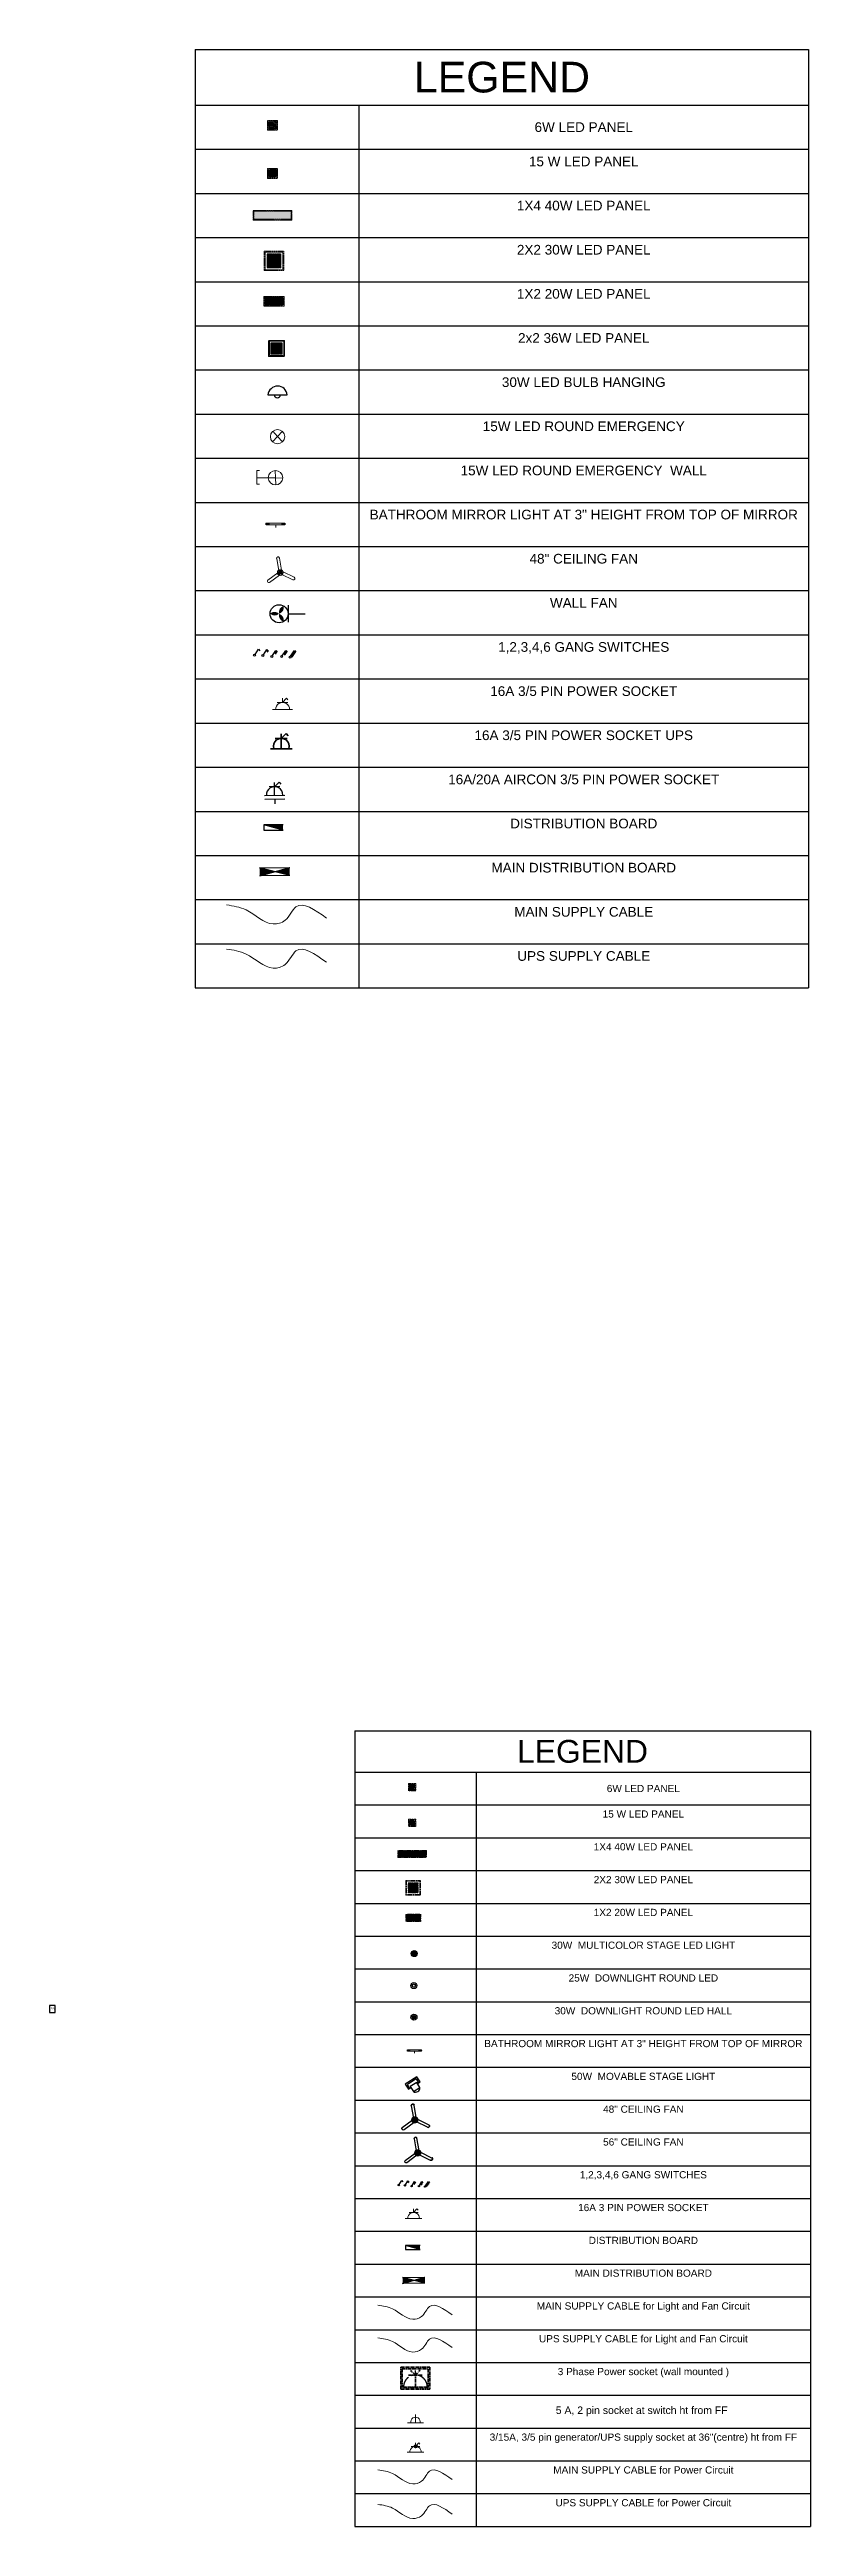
# Model space of a CAD drawing. Header units: millimetres. Extents: x 2390631 to 3136749, y 3674522 to 3929111.
# Drawn here: x 2390631 to 2419715, y 3834382 to 3929111 of the extents above; entities that cross this region are included whole.
import ezdxf

# ---------------------------------------------------------------- set-up
doc = ezdxf.new("R2010")
doc.units = ezdxf.units.MM
doc.header["$MEASUREMENT"] = 0
doc.linetypes.add('CENTER', pattern=[2, 1.25, -0.25, 0.25, -0.25])
for name, color, linetype, lineweight in [('1 LIGHT N SWITCH', 3, 'Continuous', 25), ('4 CCTV QM FIRE', 82, 'Continuous', 30), ('4 DB BOXES', 3, 'Continuous', 25), ('48fan', 4, 'Continuous', 13), ('5 A power', 220, 'Continuous', 9), ('5 DB BOXES', 3, 'Continuous', 25), ('Aircon socjet points', 6, 'Continuous', 15), ('conduit Light & fan City', 30, 'Continuous', 5), ('elect text', 2, 'Continuous', 50), ('electrical legends', 3, 'Continuous', 25), ('Picture Light', 3, 'Continuous', 35), ('Power Sockets City supply', 141, 'Continuous', 13), ('Switches', 173, 'Continuous', 15), ('wall 0.4', 7, 'Continuous', 40)]:
    doc.layers.add(name, color=color, linetype=linetype, lineweight=lineweight)
for name, color, linetype in [('1 x 4 recessed', 80, 'CENTER'), ('2 x 11 recessed', 60, 'CENTER'), ('Bathroom Mirror Light', 111, 'CENTER'), ('ceilling fan', 3, 'Continuous'), ('emergencylight', 1, 'Continuous'), ('Fixtures', 35, 'Continuous'), ('hanging light', 4, 'Continuous'), ('power socket 3phase line', 54, 'CENTER'), ('power socket Generator', 210, 'CENTER'), ('POWER SOCKET UPS', 3, 'Continuous'), ('thrtywpanel', 7, 'Continuous'), ('wire powered ups', 3, 'Continuous'), ('Wires', 1, 'Continuous')]:
    doc.layers.add(name, color=color, linetype=linetype)
doc.styles.add('FixtureNames', font='arial.ttf', dxfattribs={"height": 0.2})
doc.styles.get("Standard").update_dxf_attribs({"font": 'arial.ttf'})

msp = doc.modelspace()

# ---------------------------------------------------------------- texts
at = {"layer": 'elect text', "color": 1, "insert": (2409981, 3838970), "char_height": 285.87, "attachment_point": 1}
msp.add_mtext('{\\fArial|b0|i0|c0|p34;5 A, 2 pin socket at switch ht from FF}', dxfattribs=at)

# ---------------------------------------------------------------- blocks, each defined once
blk = doc.blocks.new('*T58')
at = {"layer": 'Wires', "color": 0, "linetype": 'ByBlock', "lineweight": -2, "ltscale": 5, "transparency": 16777216}
for p, q in [((0, 0), (17421, 0)), ((0, 0), (0, -30428)), ((17421, 0), (17421, -30428)), ((0, -1579), (17421, -1579)), ((4649, -1579), (4649, -30428)), ((0, -2834), (17421, -2834)), ((0, -4088), (17421, -4088)), ((0, -5342), (17421, -5342)), ((0, -6597), (17421, -6597)), ((0, -7851), (17421, -7851)), ((0, -9105), (17421, -9105)), ((0, -10360), (17421, -10360)), ((0, -11614), (17421, -11614)), ((0, -12868), (17421, -12868)), ((0, -14122), (17421, -14122)), ((0, -15377), (17421, -15377)), ((0, -16631), (17421, -16631)), ((0, -17885), (17421, -17885)), ((0, -19140), (17421, -19140)), ((0, -20394), (17421, -20394)), ((0, -21648), (17421, -21648)), ((0, -22902), (17421, -22902)), ((0, -24157), (17421, -24157)), ((0, -25411), (17421, -25411)), ((0, -26665), (17421, -26665)), ((0, -27920), (17421, -27920)), ((0, -29174), (17421, -29174)), ((0, -30428), (17421, -30428))]:
    blk.add_line(p, q, dxfattribs=at)
at = {"layer": 'Wires', "color": 0, "lineweight": 9, "ltscale": 5, "transparency": 16777216}
for s, insert, char_height, width, attachment_point in [('LEGEND', (8710, -790), 871, 17002.63, 5), ('6W LED PANEL', (11035, -2207), 274.75, 12353.82, 5), ('15 W LED PANEL', (11035, -3043), 274.75, 12353.82, 2), ('1X4 40W LED PANEL', (11035, -4297), 274.75, 12353.82, 2), ('2X2 30W LED PANEL', (11035, -5551), 274.75, 12353.82, 2), ('1X2 20W LED PANEL', (11035, -6806), 274.75, 12353.82, 2), ('30W  MULTICOLOR STAGE LED LIGHT', (11035, -8060), 274.75, 12353.82, 2), ('25W  DOWNLIGHT ROUND LED ', (11035, -9314), 274.75, 12353.82, 2), ('30W  DOWNLIGHT ROUND LED HALL', (11035, -10569), 274.75, 12353.82, 2), ('BATHROOM MIRROR LIGHT AT 3" HEIGHT FROM TOP OF MIRROR', (11035, -11823), 274.75, 12353.82, 2), ('50W  MOVABLE STAGE LIGHT', (11035, -13077), 274.75, 12353.82, 2), ('48" CEILING FAN  ', (11035, -14331), 274.75, 12353.82, 2), ('56" CEILING FAN  ', (11035, -15586), 274.75, 12353.82, 2), ('1,2,3,4,6 GANG SWITCHES  ', (11035, -16840), 274.75, 12353.82, 2), ('16A 3 PIN POWER SOCKET', (11035, -18094), 274.75, 12353.82, 2), ('DISTRIBUTION BOARD', (11035, -19349), 274.75, 12353.82, 2), ('MAIN DISTRIBUTION BOARD', (11035, -20603), 274.75, 12353.82, 2), ('MAIN SUPPLY CABLE for Light and Fan Circuit', (11035, -21857), 274.75, 12353.82, 2), ('UPS SUPPLY CABLE for Light and Fan Circuit', (11035, -23111), 274.75, 12353.82, 2), ('{\\C256;3 Phase Power socket (wall mounted ) }', (11035, -24366), 274.75, 12353.82, 2), ('{\\C256;3/15A, 3/5 pin generator/UPS supply socket at 36"(centre) ht from FF}', (11035, -26874), 275, 12353.82, 2), ('MAIN SUPPLY CABLE for Power Circuit', (11035, -28129), 274.75, 12353.82, 2), ('UPS SUPPLY CABLE for Power Circuit', (11035, -29383), 274.75, 12353.82, 2)]:
    blk.add_mtext(s, dxfattribs=dict(at, insert=insert, char_height=char_height, width=width, attachment_point=attachment_point))
blk = doc.blocks.new('1by1 6w')
at = {"layer": '2 x 11 recessed', "lineweight": 0}
h = blk.add_hatch(dxfattribs=at)
h.set_pattern_fill('AR-SAND', color=256, scale=7.6)
h.set_pattern_definition([(37.5, (-507751.777, 116886.896), (-0.47874952, 14.64386064), [0, -11.552, 0, -12.92, 0, -12.35]), (7.5, (-507751.777, 116886.896), (13.45030296, 21.4483101), [0, -6.232, 0, -10.412, 0, -3.99]), (327.5, (-507761.125, 116886.896), (23.66747815, 0.0430088), [0, -3.8, 0, -13.68, 0, -17.86]), (317.5, (-507761.125, 116886.896), (22.8465622, 6.6703343), [0, -1.9, 0, -8.968, 0, -10.26])])
h.paths.add_polyline_path([(-106, 106), (106, 106), (106, -106), (-106, -106)])
for points in [[(-152, 152), (152, 152), (152, -152), (-152, -152)], [(-137, 137), (137, 137), (137, -137), (-137, -137)], [(-106, 106), (106, 106), (106, -106), (-106, -106)]]:
    blk.add_lwpolyline(points, close=True, dxfattribs=at)
blk = doc.blocks.new('1by1 15w')
at = {"layer": '2 x 11 recessed', "lineweight": 0, "true_color": 0xffffff}
h = blk.add_hatch(dxfattribs=at)
h.set_pattern_fill('DOTS', scale=7.6)
h.set_pattern_definition([(0, (-24150.00014, -28906.40267), (0.2375, 0.475), [0, -0.475])])
h.paths.add_polyline_path([(111699, 133932), (111912, 133932), (111912, 133720), (111699, 133720)])
at = {"layer": '2 x 11 recessed', "lineweight": 0}
for points in [[(111654, 133978), (111958, 133978), (111958, 133674), (111654, 133674)], [(111669, 133963), (111942, 133963), (111942, 133689), (111669, 133689)], [(111699, 133932), (111912, 133932), (111912, 133720), (111699, 133720)]]:
    blk.add_lwpolyline(points, close=True, dxfattribs=at)
blk = doc.blocks.new('4 ft recessed panel')
at = {"layer": '1 x 4 recessed', "lineweight": 0}
h = blk.add_hatch(dxfattribs=at)
h.set_pattern_fill('AR-SAND', color=256, scale=6.25)
h.set_pattern_definition([(37.5, (-418269.719, 97562.351), (-0.39370849, 12.04264856), [0, -9.5, 0, -10.625, 0, -10.15625]), (7.5, (-418269.719, 97562.351), (11.0611044, 17.6384129), [0, -5.125, 0, -8.5625, 0, -3.28125]), (327.5, (-418277.406, 97562.351), (19.46338664, 0.03536908), [0, -3.125, 0, -11.25, 0, -14.6875]), (317.5, (-418277.406, 97562.351), (18.7882913, 5.4854723), [0, -1.5625, 0, -7.375, 0, -8.4375])])
h.paths.add_polyline_path([(-575, 125), (575, 125), (575, -125), (-575, -125)])
for points in [[(-600, 150), (600, 150), (600, -150), (-600, -150)], [(-575, 125), (575, 125), (575, -125), (-575, -125)]]:
    blk.add_lwpolyline(points, close=True, dxfattribs=at)
blk = doc.blocks.new('2X2 30W')
at = {"layer": '2 x 11 recessed', "lineweight": 0, "transparency": 33554664}
h = blk.add_hatch(dxfattribs=at)
h.set_pattern_fill('DOTS', color=4, scale=15.2)
h.paths.add_polyline_path([(-213, 213), (213, 213), (213, -213), (-213, -213)])
at = {"layer": '2 x 11 recessed', "lineweight": 0}
for points in [[(-304, 304), (304, 304), (304, -304), (-304, -304)], [(-274, 274), (274, 274), (274, -274), (-274, -274)], [(-213, 213), (213, 213), (213, -213), (-213, -213)]]:
    blk.add_lwpolyline(points, close=True, dxfattribs=at)
blk = doc.blocks.new('2 ft panel')
at = {"layer": '1 x 4 recessed', "lineweight": 0}
h = blk.add_hatch(dxfattribs=at)
h.set_pattern_fill('AR-SAND', color=256, scale=6.25)
h.set_pattern_definition([(37.5, (-417982.219, 97562.351), (-0.39370849, 12.04264856), [0, -9.5, 0, -10.625, 0, -10.15625]), (7.5, (-417982.219, 97562.351), (11.0611044, 17.6384129), [0, -5.125, 0, -8.5625, 0, -3.28125]), (327.5, (-417989.906, 97562.351), (19.46338664, 0.03536908), [0, -3.125, 0, -11.25, 0, -14.6875]), (317.5, (-417989.906, 97562.351), (18.7882913, 5.4854723), [0, -1.5625, 0, -7.375, 0, -8.4375])])
h.paths.add_polyline_path([(287, -125), (287, 125), (-288, 125), (-288, -125)])
at = {"layer": '1 x 4 recessed'}
blk.add_line((287, 125), (287, -125), dxfattribs=at)
at = {"layer": '1 x 4 recessed', "lineweight": 0}
for points in [[(316, -150), (-313, -150), (-313, 150), (316, 150)], [(287, -125), (-288, -125), (-288, 125), (287, 125)], [(316, 150), (316, -150)]]:
    blk.add_lwpolyline(points, dxfattribs=at)
blk = doc.blocks.new('PL light')
at = {"layer": 'Picture Light', "ltscale": 3}
h = blk.add_hatch(dxfattribs=at)
h.set_pattern_fill('STEEL', color=256, scale=20.246379, angle=30, style=0)
h.set_pattern_definition([(75, (487995.345, 376680.3131), (-2.44456258, 0.655018569), []), (75, (487994.7122, 376681.409), (-2.44456258, 0.655018569), [])])
h.paths.add_polyline_path([(886348, -139823), (886348, -139877), (886445, -139877), (886445, -139823)])
h.paths.add_polyline_path([(886895, -139823), (886895, -139877), (886997, -139877, -0.797089), (886997, -139846), (886997, -139823)])
at = {"layer": 'Picture Light', "linetype": 'Continuous', "lineweight": 13}
for p, q in [((886445, -139823), (886445, -139877)), ((886677, -139877), (886677, -139967)), ((886895, -139823), (886895, -139877))]:
    blk.add_line(p, q, dxfattribs=at)
blk.add_lwpolyline([(886348, -139823), (886997, -139823), (886997, -139877), (886348, -139877)], close=True, dxfattribs=at)
blk = doc.blocks.new('1 WAY')
at = {"layer": 'Switches', "lineweight": 30}
for p, q in [((1.8, 2.1), (6, 8.5)), ((6, 8.5), (7.8, 6.5))]:
    blk.add_line(p, q, dxfattribs=at)
blk.add_circle((1.1, 1.1), 1.13, dxfattribs=at)
blk = doc.blocks.new('2 WAY')
at = {"layer": 'Switches', "lineweight": 30}
for p, q in [((1.8, 2.1), (6, 8.5)), ((5.3, 7.3), (7, 5.3)), ((6, 8.5), (7.8, 6.5))]:
    blk.add_line(p, q, dxfattribs=at)
blk.add_circle((1.1, 1.1), 1.13, dxfattribs=at)
blk = doc.blocks.new('3 WAY')
at = {"layer": 'Switches', "lineweight": 30}
for p, q in [((1.8, 2.1), (6, 8.5)), ((4.5, 6), (6.3, 4)), ((5.3, 7.3), (7, 5.3)), ((6, 8.5), (7.8, 6.5))]:
    blk.add_line(p, q, dxfattribs=at)
blk.add_circle((1.1, 1.1), 1.13, dxfattribs=at)
blk = doc.blocks.new('4 WAY')
at = {"layer": 'Switches', "lineweight": 30}
for p, q in [((1.8, 2.1), (6, 8.5)), ((3.6, 4.9), (5.4, 2.9)), ((4.5, 6), (6.3, 4)), ((5.3, 7.3), (7, 5.3)), ((6, 8.5), (7.8, 6.5))]:
    blk.add_line(p, q, dxfattribs=at)
blk.add_circle((1.1, 1.1), 1.13, dxfattribs=at)
blk = doc.blocks.new('6gang switch')
at = {"layer": 'Switches', "lineweight": 30}
for p, q in [((1.7, 2.1), (6.5, 9.2)), ((2.4, 3.2), (4.2, 1.2)), ((3.3, 4.3), (5.1, 2.3)), ((4.1, 5.5), (5.8, 3.5)), ((5, 6.7), (6.7, 4.7)), ((5.7, 7.9), (7.5, 5.9)), ((6.5, 9.2), (8.2, 7.2))]:
    blk.add_line(p, q, dxfattribs=at)
blk.add_circle((1.1, 1.1), 1.13, dxfattribs=at)
blk = doc.blocks.new('STAGE FOCUS LIGHT')
at = {"color": 3}
for p, q in [((-2682257, -787879), (-2682463, -787879)), ((-2682463, -787879), (-2682463, -788360)), ((-2682463, -788360), (-2682254, -788360)), ((-2682419, -787943), (-2682419, -788256)), ((-2682419, -787943), (-2682257, -787943)), ((-2682419, -788256), (-2682419, -788310)), ((-2682419, -788310), (-2682254, -788310)), ((-2682094, -787989), (-2682301, -787989)), ((-2682301, -787989), (-2682301, -788257)), ((-2682301, -788257), (-2682094, -788257)), ((-2682257, -787989), (-2682257, -787879)), ((-2682254, -788360), (-2682254, -788257)), ((-2682094, -788257), (-2682094, -787989))]:
    blk.add_line(p, q, dxfattribs=at)
blk.add_arc((-2682175, -788123), 157, 300.90608, 59.09392, dxfattribs=at)
blk = doc.blocks.new('DOWN LIGHTER')
h = blk.add_hatch()
h.set_pattern_fill('ANSI31', color=3, scale=1.21, style=0)
h.set_pattern_definition([(45, (641438.55685, 140126.62266), (-0.1069499006545, 0.1069499006545), [])])
edge = h.paths.add_edge_path()
edge.add_arc((-2497592, -755389), 31.8, 0, 360)
at = {"color": 3}
for radius in [62.6, 50.1, 31.8]:
    blk.add_circle((-2497592, -755389), radius, dxfattribs=at)
blk = doc.blocks.new('round 25 w')
at = {"layer": 'Fixtures', "color": 3}
for radius in [0.126, 0.0684]:
    blk.add_circle((0, 0), radius, dxfattribs=at)
blk = doc.blocks.new('CEILING FAN')
at = {"color": 3, "extrusion": (-0.984895, -0.173153, 0)}
for p, q in [((106626, -145944, -78), (106626, -145944, -76)), ((106626, -145944, -78), (106646, -146058, -78)), ((106646, -146058, -78), (106646, -146058, -76))]:
    blk.add_line(p, q, dxfattribs=at)
at = {"color": 3}
for p, q in [((106626, -145944, -78), (106626, -145944, -76)), ((106653, -145940, -78), (106653, -145940, -76)), ((106543, -146147, -76), (106635, -146078, -76)), ((106652, -146099, -76), (106560, -146169, -76)), ((106635, -146078, -76), (106652, -146099, -76)), ((106673, -146053, -76), (106646, -146058, -76)), ((106674, -146094, -76), (106685, -146070, -76)), ((106777, -146144, -76), (106674, -146094, -76)), ((106789, -146120, -78), (106789, -146120, -76))]:
    blk.add_line(p, q, dxfattribs=at)
at = {"color": 3, "extrusion": (0.984895, 0.173153, 0)}
for p, q in [((106653, -145940, -78), (106653, -145940, -76)), ((106673, -146053, -78), (106673, -146053, -76))]:
    blk.add_line(p, q, dxfattribs=at)
at = {"color": 3, "extrusion": (0, 0, -1)}
for p, q in [((106673, -146053, -78), (106653, -145940, -78)), ((106543, -146147, -78), (106635, -146078, -78)), ((106652, -146099, -78), (106560, -146169, -78)), ((106635, -146078, -78), (106652, -146099, -78)), ((106646, -146058, -78), (106673, -146053, -78)), ((106674, -146094, -78), (106685, -146070, -78)), ((106777, -146144, -78), (106674, -146094, -78))]:
    blk.add_line(p, q, dxfattribs=at)
at = {"color": 3, "extrusion": (-0.602909, 0.79781, 0)}
for p, q in [((106543, -146147, -76), (106635, -146078, -76)), ((106543, -146147, -78), (106635, -146078, -78)), ((106635, -146078, -78), (106635, -146078, -76))]:
    blk.add_line(p, q, dxfattribs=at)
at = {"color": 3, "extrusion": (0.602909, -0.79781, 0)}
for p, q in [((106652, -146099, -76), (106560, -146169, -76)), ((106652, -146099, -78), (106560, -146169, -78)), ((106562, -146167, -2), (106562, -146167, 0)), ((106652, -146099, -78), (106652, -146099, -76))]:
    blk.add_line(p, q, dxfattribs=at)
at = {"color": 3, "extrusion": (0.79781, 0.602909, 0)}
for p, q in [((106635, -146078, -76), (106652, -146099, -76)), ((106635, -146078, -78), (106635, -146078, -76)), ((106635, -146078, -78), (106652, -146099, -78)), ((106652, -146099, -78), (106652, -146099, -76))]:
    blk.add_line(p, q, dxfattribs=at)
at = {"color": 3, "extrusion": (0.173153, -0.984895, 0)}
for p, q in [((106673, -146053, -76), (106646, -146058, -76)), ((106646, -146058, -78), (106673, -146053, -78)), ((106646, -146058, -78), (106646, -146058, -76)), ((106673, -146053, -78), (106673, -146053, -76))]:
    blk.add_line(p, q, dxfattribs=at)
at = {"color": 3, "extrusion": (-0.900152, 0.435576, 0)}
for p, q in [((106674, -146094, -76), (106685, -146070, -76)), ((106674, -146094, -78), (106685, -146070, -78)), ((106674, -146094, -78), (106674, -146094, -76)), ((106685, -146070, -78), (106685, -146070, -76))]:
    blk.add_line(p, q, dxfattribs=at)
at = {"color": 3, "extrusion": (-0.435576, -0.900152, 0)}
for p, q in [((106777, -146144, -76), (106674, -146094, -76)), ((106674, -146094, -78), (106674, -146094, -76)), ((106777, -146144, -78), (106674, -146094, -78))]:
    blk.add_line(p, q, dxfattribs=at)
at = {"color": 3, "extrusion": (0.435576, 0.900152, 0)}
for p, q in [((106685, -146070, -78), (106685, -146070, -76)), ((106685, -146070, -78), (106789, -146120, -78)), ((106789, -146120, -78), (106789, -146120, -76))]:
    blk.add_line(p, q, dxfattribs=at)
at = {"color": 3}
for centre, radius in [((106660, -146076, -71), 26.7), ((106660, -146076, -81), 26.7), ((106660, -146076, 0), 6.78)]:
    blk.add_circle(centre, radius, dxfattribs=at)
at = {"color": 3, "extrusion": (0, 0, -1)}
for centre, radius in [((-106660, -146076, 81), 26.7), ((-106660, -146076, 71), 26.7), ((-106660, -146076, 81), 6.78), ((-106660, -146076, 81), 6.78)]:
    blk.add_circle(centre, radius, dxfattribs=at)
at = {"color": 3, "extrusion": (-0.024462, -1e-16, 0.999701)}
for centre, radius in [((146076, 106628, -2593), 16.3), ((146075, 106628, -2593), 14.5), ((146075, 106628, -2593), 14.5), ((146076, 106628, -2615), 8.13)]:
    blk.add_circle(centre, radius, dxfattribs=at)
at = {"color": 3, "extrusion": (0.024462, 1e-16, -0.999701)}
for centre, radius in [((-146076, 106628, 2593), 16.3), ((-146076, 106628, 2609), 10.2), ((-146075, 106628, 2609), 9.08), ((-146075, 106628, 2615), 7.26)]:
    blk.add_circle(centre, radius, dxfattribs=at)
at = {"color": 3, "extrusion": (0.024462, 0, -0.999701)}
blk.add_circle((-146075, 106628, 2609), 6.78, dxfattribs=at)
at = {"color": 3, "extrusion": (0, 0, -1)}
for centre, start, end in [((-106640, -145942, 78), 350.0288, 170.0288), ((-106640, -145942, 76), 350.0288, 170.0288), ((-106554, -146156, 2), 232.9215, 52.9215), ((-106783, -146132, 76), 115.822, 295.822), ((-106783, -146132, 78), 115.822, 295.822), ((-106783, -146132, 78), 115.822, 295.822)]:
    blk.add_arc(centre, 13.6, start, end, dxfattribs=at)
at = {"color": 3}
for centre, start, end in [((106640, -145942, -76), 9.9712, 189.9712), ((106640, -145942, -78), 9.9712, 189.9712), ((106783, -146132, -76), 244.178, 64.178)]:
    blk.add_arc(centre, 13.6, start, end, dxfattribs=at)
blk = doc.blocks.new('30w hall light')
at = {"layer": 'Fixtures', "color": 3}
for p, q in [((-0.07, 0), (0.07, 0)), ((0, 0.07), (0, -0.07))]:
    blk.add_line(p, q, dxfattribs=at)
for radius in [0.126, 0.0684]:
    blk.add_circle((0, 0), radius, dxfattribs=at)
blk = doc.blocks.new('15A N soc')
at = {"layer": 'Power Sockets City supply', "color": 244, "lineweight": 13, "true_color": 0x991b1e}
for p, q in [((52222.561, 99516.206), (52222.561, 99516.26)), ((52222.561, 99516.206), (52222.61, 99516.259)), ((52222.61, 99516.259), (52222.628, 99516.24)), ((52222.434, 99516.116), (52222.686, 99516.116)), ((52222.628, 99516.206), (52222.493, 99516.206))]:
    blk.add_line(p, q, dxfattribs=at)
blk.add_arc((52222.561, 99516.118), 0.0881, 358.32, 181.68, dxfattribs=at)
blk = doc.blocks.new('FDB')
at = {"layer": '4 DB BOXES'}
blk.add_hatch(color=256, dxfattribs=at).paths.add_polyline_path([(-65075.5, -197982.4), (-65075.5, -197977), (-65095.8, -197982.4)])
for p, q in [((-65095.8, -197982.4), (-65095.8, -197977)), ((-65095.8, -197977), (-65075.5, -197977)), ((-65075.5, -197977), (-65095.8, -197982.4)), ((-65075.5, -197982.4), (-65095.8, -197982.4))]:
    blk.add_line(p, q, dxfattribs=at)
blk = doc.blocks.new('mpb')
h = blk.add_hatch(color=3)
h.paths.add_polyline_path([(531970, 179435), (531970, 179646), (531575, 179540)])
h.paths.add_polyline_path([(531575, 179540), (531284, 179618), (531284, 179462)])
h.paths.add_polyline_path([(531284, 179462), (531284, 179618), (531180, 179646), (531180, 179435)])
at = {"color": 3}
for p, q in [((531180, 179646), (531970, 179646)), ((531180, 179646), (531970, 179435)), ((531970, 179646), (531180, 179435)), ((531970, 179435), (531180, 179435))]:
    blk.add_line(p, q, dxfattribs=at)
blk = doc.blocks.new('56 INCH FAN')
at = {"color": 67, "true_color": 0x727430, "extrusion": (-0.984895, -0.173153, 0)}
for p, q in [((-0.15, 0.59, 0), (-0.15, 0.59, 0.01)), ((-0.15, 0.59, 0), (-0.06, 0.08, 0)), ((-0.06, 0.08, 0), (-0.06, 0.08, 0.01))]:
    blk.add_line(p, q, dxfattribs=at)
at = {"color": 67, "true_color": 0x727430}
for p, q in [((-0.15, 0.59, 0), (-0.15, 0.59, 0.01)), ((0.06, 0.1, 0.01), (-0.06, 0.08, 0.01)), ((-0.03, 0.61, 0), (-0.03, 0.61, 0.01)), ((0.06, -0.08, 0.01), (0.12, 0.03, 0.01)), ((-0.52, -0.32, 0.01), (-0.11, -0.01, 0.01)), ((-0.04, -0.1, 0.01), (-0.45, -0.42, 0.01)), ((-0.11, -0.01, 0.01), (-0.04, -0.1, 0.01)), ((0.53, -0.31, 0.01), (0.06, -0.08, 0.01)), ((0.58, -0.2, 0), (0.58, -0.2, 0.01))]:
    blk.add_line(p, q, dxfattribs=at)
at = {"color": 67, "true_color": 0x727430, "extrusion": (0.173153, -0.984895, 0)}
for p, q in [((0.06, 0.1, 0.01), (-0.06, 0.08, 0.01)), ((-0.06, 0.08, 0), (0.06, 0.1, 0)), ((-0.06, 0.08, 0), (-0.06, 0.08, 0.01)), ((0.06, 0.1, 0), (0.06, 0.1, 0.01))]:
    blk.add_line(p, q, dxfattribs=at)
at = {"color": 67, "true_color": 0x727430, "extrusion": (0, 0, -1)}
for p, q in [((-0.06, 0.08, 0), (0.06, 0.1, 0)), ((0.06, 0.1, 0), (-0.03, 0.61, 0)), ((0.06, -0.08, 0), (0.12, 0.03, 0)), ((-0.52, -0.32, 0), (-0.11, -0.01, 0)), ((-0.04, -0.1, 0), (-0.45, -0.42, 0)), ((-0.11, -0.01, 0), (-0.04, -0.1, 0)), ((0.53, -0.31, 0), (0.06, -0.08, 0))]:
    blk.add_line(p, q, dxfattribs=at)
at = {"color": 67, "true_color": 0x727430, "extrusion": (0.984895, 0.173153, 0)}
for p, q in [((-0.03, 0.61, 0), (-0.03, 0.61, 0.01)), ((0.06, 0.1, 0), (0.06, 0.1, 0.01))]:
    blk.add_line(p, q, dxfattribs=at)
at = {"color": 67, "true_color": 0x727430, "extrusion": (-0.900152, 0.435576, 0)}
for p, q in [((0.06, -0.08, 0.01), (0.12, 0.03, 0.01)), ((0.06, -0.08, 0), (0.12, 0.03, 0)), ((0.12, 0.03, 0), (0.12, 0.03, 0.01)), ((0.06, -0.08, 0), (0.06, -0.08, 0.01))]:
    blk.add_line(p, q, dxfattribs=at)
at = {"color": 67, "true_color": 0x727430, "extrusion": (0.435576, 0.900152, 0)}
for p, q in [((0.12, 0.03, 0), (0.12, 0.03, 0.01)), ((0.12, 0.03, 0), (0.58, -0.2, 0)), ((0.58, -0.2, 0), (0.58, -0.2, 0.01))]:
    blk.add_line(p, q, dxfattribs=at)
at = {"color": 67, "true_color": 0x727430, "extrusion": (-0.602909, 0.79781, 0)}
for p, q in [((-0.52, -0.32, 0.01), (-0.11, -0.01, 0.01)), ((-0.52, -0.32, 0), (-0.11, -0.01, 0)), ((-0.11, -0.01, 0), (-0.11, -0.01, 0.01))]:
    blk.add_line(p, q, dxfattribs=at)
at = {"color": 67, "true_color": 0x727430, "extrusion": (0.602909, -0.79781, 0)}
for p, q in [((-0.04, -0.1, 0.01), (-0.45, -0.42, 0.01)), ((-0.04, -0.1, 0), (-0.45, -0.42, 0)), ((-0.44, -0.41, 0.34), (-0.44, -0.41, 0.35)), ((-0.04, -0.1, 0), (-0.04, -0.1, 0.01))]:
    blk.add_line(p, q, dxfattribs=at)
at = {"color": 67, "true_color": 0x727430, "extrusion": (0.79781, 0.602909, 0)}
for p, q in [((-0.11, -0.01, 0.01), (-0.04, -0.1, 0.01)), ((-0.11, -0.01, 0), (-0.11, -0.01, 0.01)), ((-0.11, -0.01, 0), (-0.04, -0.1, 0)), ((-0.04, -0.1, 0), (-0.04, -0.1, 0.01))]:
    blk.add_line(p, q, dxfattribs=at)
at = {"color": 67, "true_color": 0x727430, "extrusion": (-0.435576, -0.900152, 0)}
for p, q in [((0.53, -0.31, 0.01), (0.06, -0.08, 0.01)), ((0.06, -0.08, 0), (0.06, -0.08, 0.01)), ((0.53, -0.31, 0), (0.06, -0.08, 0))]:
    blk.add_line(p, q, dxfattribs=at)
at = {"color": 67, "true_color": 0x727430}
for centre, radius in [((0, 0, 0.03), 0.12), ((0, 0, -0.02), 0.12), ((0, 0, 0.35), 0.0305)]:
    blk.add_circle(centre, radius, dxfattribs=at)
at = {"color": 67, "true_color": 0x727430, "extrusion": (0, 0, -1)}
for centre, radius in [((0, 0, 0.02), 0.12), ((0, 0, -0.03), 0.12), ((0, 0, 0.02), 0.0305), ((0, 0, 0.02), 0.0305)]:
    blk.add_circle(centre, radius, dxfattribs=at)
at = {"color": 67, "true_color": 0x727430, "extrusion": (-0.024462, -1e-16, 0.999701)}
for centre, radius in [((0, 0.01, 0.42), 0.0732), ((0, 0.01, 0.42), 0.0654), ((0, 0.01, 0.42), 0.0654), ((0, 0.01, 0.33), 0.0366)]:
    blk.add_circle(centre, radius, dxfattribs=at)
at = {"color": 67, "true_color": 0x727430, "extrusion": (0.024462, 1e-16, -0.999701)}
for centre, radius in [((0, 0.01, -0.42), 0.0732), ((0, 0.01, -0.35), 0.0457), ((0, 0.01, -0.35), 0.0409), ((0, 0.01, -0.33), 0.0327)]:
    blk.add_circle(centre, radius, dxfattribs=at)
at = {"color": 67, "true_color": 0x727430, "extrusion": (0.024462, 0, -0.999701)}
blk.add_circle((0, 0.01, -0.35), 0.0305, dxfattribs=at)
at = {"color": 67, "true_color": 0x727430, "extrusion": (0, 0, -1)}
for centre, start, end in [((0.09, 0.6, 0), 350.0288, 170.0288), ((0.09, 0.6, -0.01), 350.0288, 170.0288), ((0.48, -0.36, -0.34), 232.9215, 52.9215), ((-0.56, -0.25, -0.01), 115.822, 295.822), ((-0.56, -0.25, 0), 115.822, 295.822), ((-0.56, -0.25, 0), 115.822, 295.822)]:
    blk.add_arc(centre, 0.061, start, end, dxfattribs=at)
at = {"color": 67, "true_color": 0x727430}
for centre, start, end in [((-0.09, 0.6, 0.01), 9.9712, 189.9712), ((-0.09, 0.6, 0), 9.9712, 189.9712), ((0.56, -0.25, 0.01), 244.178, 64.178)]:
    blk.add_arc(centre, 0.061, start, end, dxfattribs=at)
blk = doc.blocks.new('3 ph sock')
at = {"color": 2, "ltscale": 5}
blk.add_line((-44666.12, -38223.8), (-44666.12, -38222), dxfattribs=at)
at = {"ltscale": 5}
blk.add_arc((-44666.12, -38228.39), 4.59, 0, 180, dxfattribs=at)
at = {"layer": 'power socket 3phase line', "lineweight": 25}
blk.add_line((-44670.92, -38228.39), (-44661.32, -38228.39), dxfattribs=at)
at = {"layer": 'power socket 3phase line', "lineweight": 35}
for p, q in [((-44663.58, -38223.8), (-44668.73, -38223.8)), ((-44666.13, -38228.39), (-44666.08, -38223.8))]:
    blk.add_line(p, q, dxfattribs=at)
at = {"layer": 'power socket 3phase line', "color": 1, "lineweight": 35}
blk.add_line((-44666.12, -38223.8), (-44668, -38222), dxfattribs=at)
at = {"layer": 'power socket 3phase line', "color": 5, "lineweight": 35}
blk.add_line((-44666.12, -38223.8), (-44664.34, -38221.91), dxfattribs=at)
at = {"layer": 'power socket 3phase line', "lineweight": 35}
for points in [[(-44671.8, -38220.74), (-44660.56, -38220.74), (-44660.56, -38229.27), (-44671.8, -38229.27)], [(-44671.19, -38221.43), (-44661.18, -38221.43), (-44661.18, -38228.66), (-44671.19, -38228.66)]]:
    blk.add_lwpolyline(points, close=True, dxfattribs=at)
blk = doc.blocks.new('5A soc')
at = {"layer": '5 A power', "lineweight": 18}
for p, q in [((895477, -137969), (895667, -137969)), ((895572, -137969), (895572, -137872))]:
    blk.add_line(p, q, dxfattribs=at)
blk.add_arc((895572, -137960), 57.1, 350.9122, 189.0878, dxfattribs=at)
blk = doc.blocks.new('*T76')
at = {"layer": 'Wires', "color": 0, "linetype": 'ByBlock', "lineweight": -2, "ltscale": 5, "transparency": 16777216}
for p, q in [((0, 0), (23446, 0)), ((0, 0), (0, -35887)), ((23446, 0), (23446, -35887)), ((0, -2126), (23446, -2126)), ((6257, -2126), (6257, -35887)), ((0, -3814), (23446, -3814)), ((0, -5502), (23446, -5502)), ((0, -7190), (23446, -7190)), ((0, -8878), (23446, -8878)), ((0, -10566), (23446, -10566)), ((0, -12254), (23446, -12254)), ((0, -13942), (23446, -13942)), ((0, -15630), (23446, -15630)), ((0, -17318), (23446, -17318)), ((0, -19007), (23446, -19007)), ((0, -20695), (23446, -20695)), ((0, -22383), (23446, -22383)), ((0, -24071), (23446, -24071)), ((0, -25759), (23446, -25759)), ((0, -27447), (23446, -27447)), ((0, -29135), (23446, -29135)), ((0, -30823), (23446, -30823)), ((0, -32511), (23446, -32511)), ((0, -34199), (23446, -34199)), ((0, -35887), (23446, -35887))]:
    blk.add_line(p, q, dxfattribs=at)
at = {"layer": 'Wires', "color": 0, "lineweight": 9, "ltscale": 5, "transparency": 16777216}
for s, insert, char_height, width, attachment_point in [('LEGEND', (11723, -1063), 1172.3, 22882.87, 5), ('6W LED PANEL', (14851, -2970), 369.78, 16626.31, 5), ('15 W LED PANEL', (14851, -4095), 369.78, 16626.31, 2), ('1X4 40W LED PANEL', (14851, -5783), 369.78, 16626.31, 2), ('2X2 30W LED PANEL', (14851, -7471), 369.78, 16626.31, 2), ('1X2 20W LED PANEL', (14851, -9159), 369.78, 16626.31, 2), ('2x2 36W LED PANEL', (14851, -10847), 369.78, 16626.31, 2), ('30W LED BULB HANGING', (14851, -12536), 369.78, 16626.31, 2), ('15W LED ROUND EMERGENCY', (14851, -14224), 369.78, 16626.31, 2), ('15W LED ROUND EMERGENCY  WALL', (14851, -15912), 369.78, 16626.31, 2), ('BATHROOM MIRROR LIGHT AT 3" HEIGHT FROM TOP OF MIRROR', (14851, -17600), 369.78, 16626.31, 2), ('48" CEILING FAN  ', (14851, -19288), 369.78, 16626.31, 2), ('WALL FAN  ', (14851, -20976), 369.8, 16626.31, 2), ('1,2,3,4,6 GANG SWITCHES  ', (14851, -22664), 369.78, 16626.31, 2), ('16A 3/5 PIN POWER SOCKET ', (14851, -24352), 369.78, 16626.31, 2), ('16A 3/5 PIN POWER SOCKET UPS', (14851, -26040), 369.78, 16626.31, 2), ('16A/20A AIRCON 3/5 PIN POWER SOCKET', (14851, -27728), 369.78, 16626.31, 2), ('DISTRIBUTION BOARD', (14851, -29416), 369.78, 16626.31, 2), ('MAIN DISTRIBUTION BOARD', (14851, -31104), 369.78, 16626.31, 2), ('MAIN SUPPLY CABLE', (14851, -32793), 369.78, 16626.31, 2), ('UPS SUPPLY CABLE', (14851, -34481), 369.78, 16626.31, 2)]:
    blk.add_mtext(s, dxfattribs=dict(at, insert=insert, char_height=char_height, width=width, attachment_point=attachment_point))
blk = doc.blocks.new('36W LED PANEL')
at = {"layer": '2 x 11 recessed', "lineweight": 0, "true_color": 0xffffff, "transparency": 33554664}
h = blk.add_hatch(dxfattribs=at)
h.set_pattern_fill('DOTS', scale=15.2)
h.paths.add_polyline_path([(-213, 213), (213, 213), (213, -213), (-213, -213)])
at = {"layer": '2 x 11 recessed', "lineweight": 0}
for points in [[(-304, 304), (304, 304), (304, -304), (-304, -304)], [(-274, 274), (274, 274), (274, -274), (-274, -274)], [(-213, 213), (213, 213), (213, -213), (-213, -213)]]:
    blk.add_lwpolyline(points, close=True, dxfattribs=at)
blk = doc.blocks.new('A$C4CCC7B59')
at = {"layer": 'Aircon socjet points', "lineweight": 25}
for p, q in [((0, 4.1), (9.5, 4.1)), ((7.3, 8.1), (2.2, 8.1)), ((4.7, 8.1), (6.9, 10.2)), ((4.7, 4.1), (4.7, 10.1)), ((6.9, 10.2), (7.8, 9.2))]:
    blk.add_line(p, q, dxfattribs=at)
at = {"layer": 'Aircon socjet points', "lineweight": 30}
for p, q in [((0, 2.3), (9.5, 2.3)), ((4.8, 2.3), (4.8, 0))]:
    blk.add_line(p, q, dxfattribs=at)
at = {"layer": 'Aircon socjet points', "lineweight": 25}
blk.add_arc((4.7, 4.2), 3.89, 358.0916, 181.9084, dxfattribs=at)
blk = doc.blocks.new('48 inch fan')
at = {"color": 3, "extrusion": (-0.984895, -0.173153, 0)}
for p, q in [((-33, 132, -78), (-33, 132, -76)), ((-33, 132, -78), (-13, 18, -78)), ((-13, 18, -78), (-13, 18, -76))]:
    blk.add_line(p, q, dxfattribs=at)
at = {"color": 3}
for p, q in [((-33, 132, -78), (-33, 132, -76)), ((13, 23, -76), (-13, 18, -76)), ((-7, 136, -78), (-7, 136, -76)), ((14, -18, -76), (26, 7, -76)), ((-116, -71, -76), (-24, -1, -76)), ((-8, -23, -76), (-100, -93, -76)), ((-24, -1, -76), (-8, -23, -76)), ((118, -68, -76), (14, -18, -76)), ((129, -44, -78), (129, -44, -76))]:
    blk.add_line(p, q, dxfattribs=at)
at = {"color": 3, "extrusion": (0.173153, -0.984895, 0)}
for p, q in [((13, 23, -76), (-13, 18, -76)), ((-13, 18, -78), (13, 23, -78)), ((-13, 18, -78), (-13, 18, -76)), ((13, 23, -78), (13, 23, -76))]:
    blk.add_line(p, q, dxfattribs=at)
at = {"color": 3, "extrusion": (0, 0, -1)}
for p, q in [((-13, 18, -78), (13, 23, -78)), ((13, 23, -78), (-7, 136, -78)), ((14, -18, -78), (26, 7, -78)), ((-116, -71, -78), (-24, -1, -78)), ((-8, -23, -78), (-100, -93, -78)), ((-24, -1, -78), (-8, -23, -78)), ((118, -68, -78), (14, -18, -78))]:
    blk.add_line(p, q, dxfattribs=at)
at = {"color": 3, "extrusion": (0.984895, 0.173153, 0)}
for p, q in [((-7, 136, -78), (-7, 136, -76)), ((13, 23, -78), (13, 23, -76))]:
    blk.add_line(p, q, dxfattribs=at)
at = {"color": 3, "extrusion": (-0.900152, 0.435576, 0)}
for p, q in [((14, -18, -76), (26, 7, -76)), ((14, -18, -78), (26, 7, -78)), ((26, 7, -78), (26, 7, -76)), ((14, -18, -78), (14, -18, -76))]:
    blk.add_line(p, q, dxfattribs=at)
at = {"color": 3, "extrusion": (0.435576, 0.900152, 0)}
for p, q in [((26, 7, -78), (26, 7, -76)), ((26, 7, -78), (129, -44, -78)), ((129, -44, -78), (129, -44, -76))]:
    blk.add_line(p, q, dxfattribs=at)
at = {"color": 3, "extrusion": (-0.602909, 0.79781, 0)}
for p, q in [((-116, -71, -76), (-24, -1, -76)), ((-116, -71, -78), (-24, -1, -78)), ((-24, -1, -78), (-24, -1, -76))]:
    blk.add_line(p, q, dxfattribs=at)
at = {"color": 3, "extrusion": (0.602909, -0.79781, 0)}
for p, q in [((-8, -23, -76), (-100, -93, -76)), ((-8, -23, -78), (-100, -93, -78)), ((-98, -90, -2), (-98, -90, 0)), ((-8, -23, -78), (-8, -23, -76))]:
    blk.add_line(p, q, dxfattribs=at)
at = {"color": 3, "extrusion": (0.79781, 0.602909, 0)}
for p, q in [((-24, -1, -76), (-8, -23, -76)), ((-24, -1, -78), (-24, -1, -76)), ((-24, -1, -78), (-8, -23, -78)), ((-8, -23, -78), (-8, -23, -76))]:
    blk.add_line(p, q, dxfattribs=at)
at = {"color": 3, "extrusion": (-0.435576, -0.900152, 0)}
for p, q in [((118, -68, -76), (14, -18, -76)), ((14, -18, -78), (14, -18, -76)), ((118, -68, -78), (14, -18, -78))]:
    blk.add_line(p, q, dxfattribs=at)
at = {"color": 3}
for centre, radius in [((0, 0, -71), 26.7), ((0, 0, -81), 26.7), ((0, 0), 6.78)]:
    blk.add_circle(centre, radius, dxfattribs=at)
at = {"color": 3, "extrusion": (0, 0, -1)}
for centre, radius in [((0, 0, 81), 26.7), ((0, 0, 71), 26.7), ((0, 0, 81), 6.78), ((0, 0, 81), 6.78)]:
    blk.add_circle(centre, radius, dxfattribs=at)
at = {"color": 3, "extrusion": (-0.024462, -1e-16, 0.999701)}
for centre, radius in [((-1, 0, 16), 16.3), ((-1, 0, 16), 14.5), ((-1, 0, 16), 14.5), ((-1, 0, -6), 8.13)]:
    blk.add_circle(centre, radius, dxfattribs=at)
at = {"color": 3, "extrusion": (0.024462, 1e-16, -0.999701)}
for centre, radius in [((1, 0, -16), 16.3), ((0, 0, 0), 10.2), ((1, 0, 0), 9.08), ((1, 0, 6), 7.26)]:
    blk.add_circle(centre, radius, dxfattribs=at)
at = {"color": 3, "extrusion": (0.024462, 0, -0.999701)}
blk.add_circle((1, 0, 0), 6.78, dxfattribs=at)
at = {"color": 3, "extrusion": (0, 0, -1)}
for centre, start, end in [((20, 134, 78), 350.0288, 170.0288), ((20, 134, 76), 350.0288, 170.0288), ((106, -80, 2), 232.9215, 52.9215), ((-124, -56, 76), 115.822, 295.822), ((-124, -56, 78), 115.822, 295.822), ((-124, -56, 78), 115.822, 295.822)]:
    blk.add_arc(centre, 13.6, start, end, dxfattribs=at)
at = {"color": 3}
for centre, start, end in [((-20, 134, -76), 9.9712, 189.9712), ((-20, 134, -78), 9.9712, 189.9712), ((124, -56, -76), 244.178, 64.178)]:
    blk.add_arc(centre, 13.6, start, end, dxfattribs=at)
blk = doc.blocks.new('emergency')
at = {"layer": 'conduit Light & fan City'}
for p, q in [((0, 0), (-124, -135)), ((-122, 136), (0, 0)), ((124, 135), (0, 0)), ((0, 0), (129, -129))]:
    blk.add_line(p, q, dxfattribs=at)
blk.add_circle((0, 0), 183, dxfattribs=at)
blk = doc.blocks.new('wallemergency')
at = {"layer": 'conduit Light & fan City'}
for p, q in [((-53, -606), (-53, -537)), ((-53, -606), (289, -607)), ((129, -130), (129, -607)), ((289, -607), (289, -537))]:
    blk.add_line(p, q, dxfattribs=at)
at = {"layer": 'conduit Light & fan City', "rotation": 314.9259662042996}
blk.add_blockref('emergency', (129, -130), dxfattribs=at)
blk = doc.blocks.new('POWER SOCKET UPS')
at = {"layer": 'POWER SOCKET UPS', "lineweight": 35}
for p, q in [((-195, 2), (195, -2)), ((105, 186), (-105, 188)), ((0, 0), (2, 271)), ((1, 187), (90, 271)), ((90, 271), (125, 231))]:
    blk.add_line(p, q, dxfattribs=at)
blk.add_arc((2, 44), 143, 341.6994, 197.3301, dxfattribs=at)
blk = doc.blocks.new('PA WALL')
at = {"color": 6}
blk.add_lwpolyline([(-2577523, -884294), (-2577312, -884294), (-2577312, -884029), (-2577523, -884029)], close=True, dxfattribs=at)
at = {"color": 6, "style": 'FixtureNames'}
blk.add_text('PA', height=81.2, dxfattribs=at).set_placement((-2577483, -884193))

# ---------------------------------------------------------------- hatches: boundary and pattern name
at = {"layer": 'electrical legends'}
h = msp.add_hatch(color=3, dxfattribs=at)
h.paths.add_polyline_path([(2399059, 3907539, 0.411181), (2399404, 3907531, 0.411181)])
h.paths.add_polyline_path([(2399577, 3907232, 0.411181), (2399404, 3907531, 0.411181)])
h.paths.add_polyline_path([(2399404, 3907531, 0.411181), (2399577, 3907831, 0.411181)])

# ---------------------------------------------------------------- linework, layer by layer
at = {"layer": 'electrical legends', "color": 3, "ltscale": 2e-06}
for p, q in [((2399750, 3907855), (2399750, 3907207)), ((2399750, 3907531), (2400397, 3907531))]:
    msp.add_line(p, q, dxfattribs=at)
at = {"layer": 'electrical legends', "color": 3}
msp.add_circle((2399404, 3907531), 346, dxfattribs=at)
at = {"layer": 'hanging light'}
msp.add_line((2398976, 3915900), (2399717, 3915901), dxfattribs=at)
for centre, radius, start, end in [((2399347, 3915866), 372, 5.42026, 174.68823), ((2399337, 3915914), 119, 186.35909, 353.74939)]:
    msp.add_arc(centre, radius, start, end, dxfattribs=at)
at = {"layer": 'wall 0.4', "color": 3, "ltscale": 5}
msp.add_circle((2404621, 3837446), 47.6, dxfattribs=at)
at = {"layer": 'wire powered ups', "lineweight": 9}
for points in [[(2397397, 3894708), (2398143, 3894518), (2399183, 3893981), (2399634, 3894119), (2400050, 3894639), (2401212, 3894206)], [(2403185, 3841594), (2403739, 3841452), (2404512, 3841053), (2404847, 3841156), (2405156, 3841542), (2406019, 3841221)]]:
    msp.add_spline(points, degree=3, dxfattribs=at)
at = {"layer": 'Wires', "lineweight": 9}
for points in [[(2397397, 3896396), (2398143, 3896206), (2399183, 3895669), (2399634, 3895808), (2400050, 3896327), (2401212, 3895894)], [(2403185, 3842848), (2403739, 3842706), (2404512, 3842308), (2404847, 3842411), (2405156, 3842796), (2406019, 3842475)]]:
    msp.add_spline(points, degree=3, dxfattribs=at)
at = {"layer": 'Wires', "color": 2, "lineweight": 9}
msp.add_spline([(2403185, 3836549), (2403739, 3836408), (2404512, 3836009), (2404847, 3836112), (2405156, 3836498), (2406019, 3836176)], degree=3, dxfattribs=at)
at = {"layer": 'Wires', "color": 5, "lineweight": 9}
msp.add_spline([(2403185, 3835226), (2403739, 3835085), (2404512, 3834686), (2404847, 3834789), (2405156, 3835175), (2406019, 3834853)], degree=3, dxfattribs=at)

# ---------------------------------------------------------------- block references
for name, p in [('*T76', (2396199, 3929111)), ('*T58', (2402294, 3864810))]:
    msp.add_blockref(name, p)
at = {"lineweight": 9, "xscale": 915.8460011794232, "yscale": 915.8460011794232, "zscale": 915.8460011794232}
for name, p in [('round 25 w', (2404555, 3855066)), ('30w hall light', (2404560, 3853859))]:
    msp.add_blockref(name, p, dxfattribs=at)
at = {"layer": '1 LIGHT N SWITCH'}
for name, p, xscale, yscale, zscale in [('DOWN LIGHTER', (6979388, 5239930), 1.831692002358846, 1.831692002358846, 1.831692002358846), ('CEILING FAN', (1965016, 4451952, -1), 4.121307005307405, 4.121307005307405, 4.121307005307405)]:
    msp.add_blockref(name, p, dxfattribs=dict(at, xscale=xscale, yscale=yscale, zscale=zscale))
at = {"layer": '1 LIGHT N SWITCH', "color": 1, "xscale": 1.099015201405201, "yscale": 1.099015201405201, "zscale": 1.099015201405201, "rotation": 302.0605119531594}
msp.add_blockref('STAGE FOCUS LIGHT', (4703385, 1812752), dxfattribs=at)
at = {"layer": '1 x 4 recessed'}
for name, p, xscale, yscale, zscale in [('1by1 6w', (2399152, 3926214), 1.232584708463633, 1.232584708463633, 1.232584708463633), ('1by1 15w', (2261342, 3759418), 1.232584708463633, 1.232584708463633, 1.232584708463633), ('4 ft recessed panel', (2399152, 3922772), 1.232584708463633, 1.232584708463633, 1.232584708463633), ('1by1 6w', (2404489, 3862657), 0.9158460011794232, 0.9158460011794232, 0.9158460011794232), ('1by1 15w', (2302092, 3738724), 0.9158460011794232, 0.9158460011794232, 0.9158460011794232), ('4 ft recessed panel', (2404489, 3860100), 0.9158460011794232, 0.9158460011794232, 0.9158460011794232)]:
    msp.add_blockref(name, p, dxfattribs=dict(at, xscale=xscale, yscale=yscale, zscale=zscale))
at = {"layer": '1 x 4 recessed', "rotation": 0.4480127828097937}
for p, xscale, yscale, zscale in [((2399209, 3919484), 1.232584708463637, 1.232584708463637, 1.232584708463637), ((2404531, 3857657), 0.9158460011794257, 0.9158460011794257, 0.9158460011794257)]:
    msp.add_blockref('2 ft panel', p, dxfattribs=dict(at, xscale=xscale, yscale=yscale, zscale=zscale))
at = {"layer": '4 CCTV QM FIRE', "color": 4, "rotation": 0.4774412676406812}
msp.add_blockref('PA WALL', (4960698, 4759783), dxfattribs=at)
at = {"layer": '48fan', "xscale": 4.079775000000023, "yscale": 4.079775000000023, "zscale": 4.079775000000023, "rotation": 0.08050573568567779}
msp.add_blockref('48 inch fan', (2399449, 3909106, -65), dxfattribs=at)
at = {"layer": '5 DB BOXES'}
for name, p, xscale, yscale, zscale, rotation in [('FDB', (4787799, -3366399), -36.69950637488537, 36.69950639587869, 36.69950638066625, 180), ('mpb', (3169797, 4164997), 1.453661322690531, 1.453661322690531, 1.453661322690531, 180.4705244651931), ('FDB', (4179322, -1553618), -27.26879209834785, 27.26879211394649, 27.26879210264321, 180), ('mpb', (2977100, 4042426), 1.080112304098565, 1.080112304098565, 1.080112304098565, 180.4705244651931)]:
    msp.add_blockref(name, p, dxfattribs=dict(at, xscale=xscale, yscale=yscale, zscale=zscale, rotation=rotation))
at = {"layer": 'Aircon socjet points', "lineweight": 0, "xscale": 81.24999999999999, "yscale": 81.24999999999999, "zscale": 81.24999999999999, "rotation": 1.009016649268497}
msp.add_blockref('A$C4CCC7B59', (2398857, 3900253, 18), dxfattribs=at)
at = {"layer": 'Bathroom Mirror Light', "linetype": 'Continuous', "lineweight": 0}
for p, xscale, yscale, zscale in [((1411664, 4066735), 1.113832875292288, 1.113832875292288, 1.113832875292288), ((1670757, 3968323), 0.8276099628804686, 0.8276099628804686, 0.8276099628804686)]:
    msp.add_blockref('PL light', p, dxfattribs=dict(at, xscale=xscale, yscale=yscale, zscale=zscale))
at = {"layer": 'ceilling fan', "lineweight": -3}
for name, p, xscale, yscale, zscale in [('1 WAY', (2398429, 3905913), 31.30765159497629, 31.30765159497629, 31.30765159497629), ('2 WAY', (2398752, 3905901), 31.30765159497629, 31.30765159497629, 31.30765159497629), ('3 WAY', (2399092, 3905865), 31.30765159497629, 31.30765159497629, 31.30765159497629), ('4 WAY', (2399469, 3905861), 31.30765159497629, 31.30765159497629, 31.30765159497629), ('1 WAY', (2403952, 3847410), 23.26248842995735, 23.26248842995735, 23.26248842995735), ('2 WAY', (2404191, 3847402), 23.26248842995735, 23.26248842995735, 23.26248842995735), ('3 WAY', (2404444, 3847375), 23.26248842995735, 23.26248842995735, 23.26248842995735), ('4 WAY', (2404724, 3847372), 23.26248842995735, 23.26248842995735, 23.26248842995735)]:
    msp.add_blockref(name, p, dxfattribs=dict(at, xscale=xscale, yscale=yscale, zscale=zscale))
at = {"layer": 'conduit Light & fan City'}
for p, xscale, yscale, zscale in [((2399789, 3905839), 31.30765159497629, 31.30765159497629, 31.30765159497629), ((2404962, 3847355), 23.26248842995735, 23.26248842995735, 23.26248842995735)]:
    msp.add_blockref('6gang switch', p, dxfattribs=dict(at, xscale=xscale, yscale=yscale, zscale=zscale))
at = {"layer": 'Defpoints', "xscale": 0.9158460011794232, "yscale": 0.9158460011794232, "zscale": 0.9158460011794232}
msp.add_blockref('2X2 30W', (2404532, 3858805), dxfattribs=at)
at = {"layer": 'emergencylight', "xscale": 1.5, "yscale": 1.5, "zscale": 1.5}
msp.add_blockref('emergency', (2399345, 3914307), dxfattribs=at)
at = {"layer": 'emergencylight', "xscale": 1.5, "yscale": 1.5, "zscale": 1.5, "rotation": 269.9999999999998}
msp.add_blockref('wallemergency', (2399463, 3912928), dxfattribs=at)
at = {"layer": 'power socket 3phase line', "lineweight": 35, "xscale": 98.99386847023183, "yscale": 98.99386847023183, "zscale": 98.99386847023183}
msp.add_blockref('3 ph sock', (6826288, 7624094), dxfattribs=at)
at = {"layer": 'power socket Generator', "linetype": 'Continuous', "xscale": 3.253162499517202, "yscale": 3.253162499517202, "zscale": 3.253162499517202}
msp.add_blockref('5A soc', (-508822, 4287183), dxfattribs=at)
at = {"layer": 'POWER SOCKET UPS', "xscale": 2.1375, "yscale": 2.1375, "zscale": 2.1375, "rotation": 0.5397294408170294}
msp.add_blockref('POWER SOCKET UPS', (2399487, 3902367), dxfattribs=at)
at = {"layer": 'Power Sockets City supply', "lineweight": 0}
for p, xscale, yscale, zscale in [((-157214342, -300258798), 3056.416138898382, 3056.416138898382, 3056.416138898382), ((-129370694, -247266764), 2523.339306174504, 2523.339306174504, 2523.339306174504), ((-129370620, -247275709), 2523.339306174504, 2523.339306174504, 2523.339306174504)]:
    msp.add_blockref('15A N soc', p, dxfattribs=dict(at, xscale=xscale, yscale=yscale, zscale=zscale))
at = {"layer": 'thrtywpanel', "xscale": 1.232584708463633, "yscale": 1.232584708463633, "zscale": 1.232584708463633}
msp.add_blockref('2X2 30W', (2399210, 3921029), dxfattribs=at)
at = {"layer": 'thrtywpanel'}
msp.add_blockref('36W LED PANEL', (2399307, 3917679), dxfattribs=at)
at = {"layer": 'Wires', "lineweight": 9, "xscale": 915.8460011794232, "yscale": 915.8460011794232, "zscale": 915.8460011794232}
msp.add_blockref('56 INCH FAN', (2404703, 3848668, 14), dxfattribs=at)

msp.set_redraw_order([(e.dxf.handle, doc.entitydb.next_handle()) for e in msp.query("TEXT MTEXT ATTDEF DIMENSION ARC_DIMENSION")])  # texts and dimensions are drawn at this point

doc.saveas('drawing.dxf')
